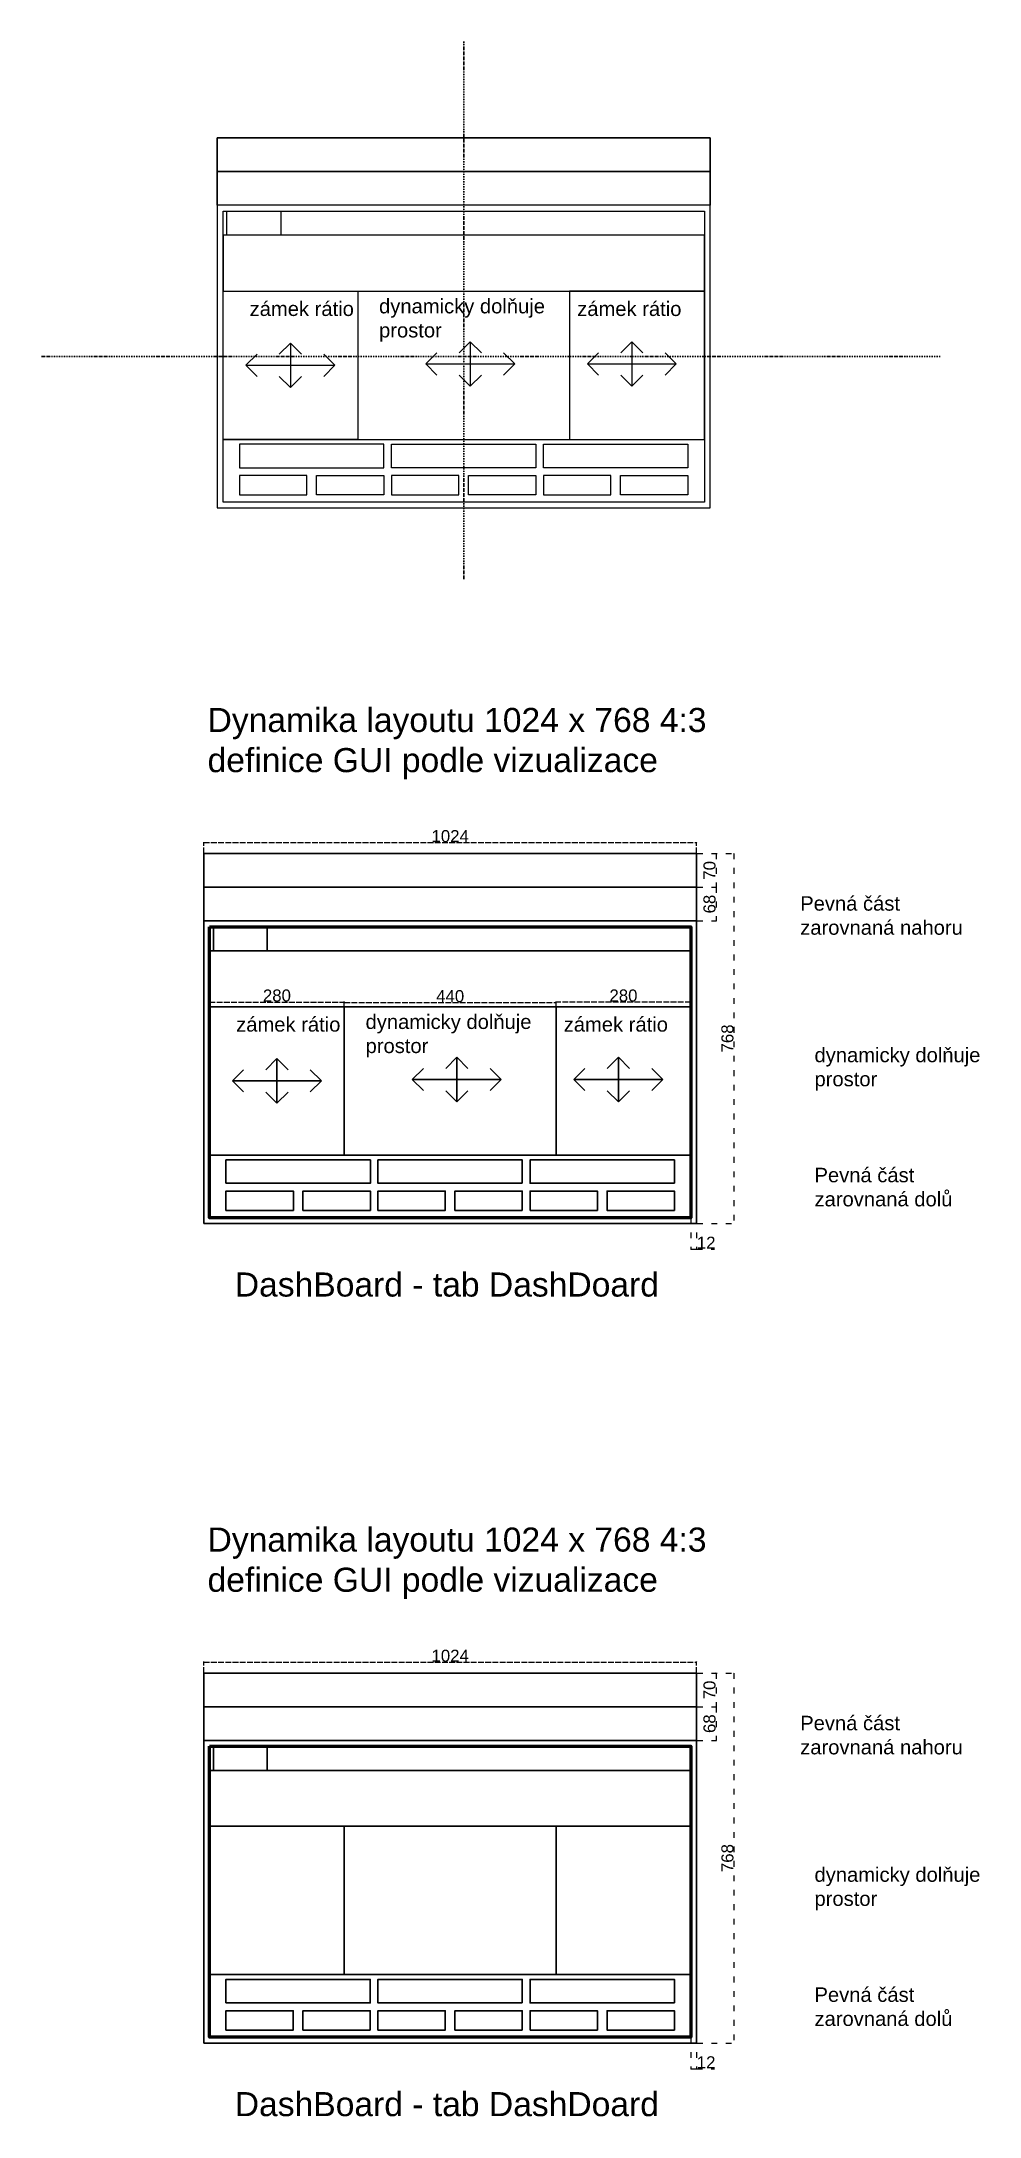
# Model space of a CAD drawing. Header units: millimetres. Extents: x 368 to 21415, y -5781 to 3895.
# Drawn here: x 12147 to 14095, y -413 to 3895 of the extents above; entities that cross this region are included whole.
import ezdxf

# ---------------------------------------------------------------- set-up
doc = ezdxf.new("R2010")
doc.units = ezdxf.units.MM
for name, pattern in [('ACAD_ISO02W100', [15, 12, -3]), ('ACAD_ISO03W100', [30, 12, -18]), ('DASHDOTX2', [50.8, 25.4, -12.7, 0, -12.7])]:
    doc.linetypes.add(name, pattern=pattern)
for name, color, linetype in [('Layer4', 90, 'Continuous'), ('Layer6', 130, 'Continuous'), ('Layer8', 201, 'Continuous')]:
    doc.layers.add(name, color=color, linetype=linetype)
doc.styles.add('Annotative', font='arial.ttf')
doc.styles.get("Standard").update_dxf_attribs({"font": 'arial.ttf'})
doc.dimstyles.new('ISO-25', dxfattribs={"dimtxt": 25, "dimasz": 2.5, "dimexe": 1.25, "dimexo": 0.625, "dimtad": 1, "dimtxsty": 'Standard', "dimblk": 'ARCHTICK', "dimcen": 2.5, "dimadec": 0, "dimazin": 0, "dimtfac": 1, "dimtmove": 0, "dimatfit": 3, "dimldrblk": 'ARCHTICK', "dimfxl": 1, "dimarcsym": 0})

msp = doc.modelspace()

# ---------------------------------------------------------------- texts
at = {"color": 8, "char_height": 30, "attachment_point": 1, "style": 'Annotative'}
for s, insert, width in [('dynamicky dolňuje prostor', (12847.898, 3360.399), 359.32488), ('zámek rátio', (12579.026, 3354.935), 266.75323), ('zámek rátio', (13259.574, 3354.935), 266.75323)]:
    msp.add_mtext(s, dxfattribs=dict(at, insert=insert, width=width))
at = {"layer": 'Layer8', "color": 4, "lineweight": 30, "char_height": 50, "width": 1287.04755, "attachment_point": 1, "style": 'Annotative'}
for insert in [(12491.657, 2511.293), (12491.628, 809.797)]:
    msp.add_mtext('Dynamika layoutu 1024 x 768 4:3 definice GUI podle vizualizace', dxfattribs=dict(at, insert=insert))
at = {"layer": 'Layer8', "color": 0, "lineweight": 30, "attachment_point": 1, "style": 'Annotative'}
for s, insert, char_height, width in [('Pevná část zarovnaná nahoru', (13722.94, 2120.422), 30, 359.32488), ('zámek rátio', (12551.024, 1869.333), 30, 266.75323), ('dynamicky dolňuje prostor', (12819.895, 1874.797), 30, 359.32488), ('zámek rátio', (13231.571, 1869.333), 30, 266.75323), ('dynamicky dolňuje prostor', (13752.623, 1805.858), 30, 359.32488), ('Pevná část zarovnaná dolů', (13752.623, 1556.58), 30, 359.32488), ('DashBoard - tab DashDoard', (12548.218, 1339.32), 50, 1116.01954), ('Pevná část zarovnaná nahoru', (13722.912, 418.926), 30, 359.32488), ('dynamicky dolňuje prostor', (13752.595, 104.362), 30, 359.32488), ('Pevná část zarovnaná dolů', (13752.595, -144.916), 30, 359.32488), ('DashBoard - tab DashDoard', (12548.19, -362.176), 50, 1116.01954)]:
    msp.add_mtext(s, dxfattribs=dict(at, insert=insert, char_height=char_height, width=width))

# ---------------------------------------------------------------- blocks, each defined once
blk = doc.blocks.new('_ArchTick')
at = {"color": 0, "linetype": 'ByBlock', "lineweight": 30, "const_width": 0.15}
blk.add_lwpolyline([(-0.5, -0.5), (0.5, 0.5)], dxfattribs=at)
blk = doc.blocks.new('*D68')
at = {"layer": 'Defpoints', "color": 0, "linetype": 'ACAD_ISO02W100', "transparency": 16777216}
for p in [(12483.7, 2209.1), (13507.7, 2231.6), (13507.7, 2209.1)]:
    blk.add_point(p, dxfattribs=at)
at = {"layer": 'Layer8', "color": 0, "linetype": 'ACAD_ISO02W100', "lineweight": -2, "transparency": 16777216}
for p, q in [((12483.7, 2209.7), (12483.7, 2232.9)), ((12483.7, 2231.6), (13507.7, 2231.6)), ((13507.7, 2209.7), (13507.7, 2232.9))]:
    blk.add_line(p, q, dxfattribs=at)
at = {"layer": 'Layer8', "color": 0, "linetype": 'ACAD_ISO02W100', "lineweight": -2, "transparency": 16777216, "xscale": 2.5, "yscale": 2.5, "zscale": 2.5, "rotation": 180}
blk.add_blockref('_ArchTick', (12483.7, 2231.6), dxfattribs=at)
at = {"layer": 'Layer8', "color": 0, "linetype": 'ACAD_ISO02W100', "lineweight": -2, "transparency": 16777216, "xscale": 2.5, "yscale": 2.5, "zscale": 2.5}
blk.add_blockref('_ArchTick', (13507.7, 2231.6), dxfattribs=at)
at = {"layer": 'Layer8', "color": 0, "linetype": 'ACAD_ISO02W100', "transparency": 16777216, "insert": (12995.7, 2245), "char_height": 25, "attachment_point": 5}
blk.add_mtext('1024', dxfattribs=at)
blk = doc.blocks.new('*D69')
at = {"layer": 'Defpoints', "color": 0, "linetype": 'ACAD_ISO02W100', "transparency": 16777216}
for p in [(12775.7, 1900.7), (12495.7, 1891.1), (12775.7, 1891.1)]:
    blk.add_point(p, dxfattribs=at)
at = {"layer": 'Layer8', "color": 0, "linetype": 'ACAD_ISO02W100', "lineweight": -2, "transparency": 16777216}
for p, q in [((12495.7, 1891.7), (12495.7, 1902)), ((12495.7, 1900.7), (12775.7, 1900.7)), ((12775.7, 1891.7), (12775.7, 1902))]:
    blk.add_line(p, q, dxfattribs=at)
at = {"layer": 'Layer8', "color": 0, "linetype": 'ACAD_ISO02W100', "lineweight": -2, "transparency": 16777216, "xscale": 2.5, "yscale": 2.5, "zscale": 2.5, "rotation": 180}
blk.add_blockref('_ArchTick', (12495.7, 1900.7), dxfattribs=at)
at = {"layer": 'Layer8', "color": 0, "linetype": 'ACAD_ISO02W100', "lineweight": -2, "transparency": 16777216, "xscale": 2.5, "yscale": 2.5, "zscale": 2.5}
blk.add_blockref('_ArchTick', (12775.7, 1900.7), dxfattribs=at)
at = {"layer": 'Layer8', "color": 0, "linetype": 'ACAD_ISO02W100', "transparency": 16777216, "insert": (12635.7, 1914.1), "char_height": 25, "attachment_point": 5}
blk.add_mtext('280', dxfattribs=at)
blk = doc.blocks.new('*D70')
at = {"layer": 'Defpoints', "color": 0, "linetype": 'ACAD_ISO02W100', "transparency": 16777216}
for p in [(13215.7, 1899.5), (12775.7, 1891.1), (13215.7, 1891.1)]:
    blk.add_point(p, dxfattribs=at)
at = {"layer": 'Layer8', "color": 0, "linetype": 'ACAD_ISO02W100', "lineweight": -2, "transparency": 16777216}
for p, q in [((12775.7, 1891.7), (12775.7, 1900.7)), ((12775.7, 1899.5), (13215.7, 1899.5)), ((13215.7, 1891.7), (13215.7, 1900.7))]:
    blk.add_line(p, q, dxfattribs=at)
at = {"layer": 'Layer8', "color": 0, "linetype": 'ACAD_ISO02W100', "lineweight": -2, "transparency": 16777216, "xscale": 2.5, "yscale": 2.5, "zscale": 2.5, "rotation": 180}
blk.add_blockref('_ArchTick', (12775.7, 1899.5), dxfattribs=at)
at = {"layer": 'Layer8', "color": 0, "linetype": 'ACAD_ISO02W100', "lineweight": -2, "transparency": 16777216, "xscale": 2.5, "yscale": 2.5, "zscale": 2.5}
blk.add_blockref('_ArchTick', (13215.7, 1899.5), dxfattribs=at)
at = {"layer": 'Layer8', "color": 0, "linetype": 'ACAD_ISO02W100', "transparency": 16777216, "insert": (12995.7, 1912.8), "char_height": 25, "attachment_point": 5}
blk.add_mtext('440', dxfattribs=at)
blk = doc.blocks.new('*D71')
at = {"layer": 'Defpoints', "color": 0, "linetype": 'ACAD_ISO02W100', "transparency": 16777216}
for p in [(13215.7, 1900.7), (13215.7, 1891.1), (13495.7, 1891.1)]:
    blk.add_point(p, dxfattribs=at)
at = {"layer": 'Layer8', "color": 0, "linetype": 'ACAD_ISO02W100', "lineweight": -2, "transparency": 16777216}
for p, q in [((13215.7, 1891.7), (13215.7, 1902)), ((13495.7, 1900.7), (13215.7, 1900.7)), ((13495.7, 1891.7), (13495.7, 1902))]:
    blk.add_line(p, q, dxfattribs=at)
at = {"layer": 'Layer8', "color": 0, "linetype": 'ACAD_ISO02W100', "lineweight": -2, "transparency": 16777216, "xscale": 2.5, "yscale": 2.5, "zscale": 2.5, "rotation": 180}
blk.add_blockref('_ArchTick', (13215.7, 1900.7), dxfattribs=at)
at = {"layer": 'Layer8', "color": 0, "linetype": 'ACAD_ISO02W100', "lineweight": -2, "transparency": 16777216, "xscale": 2.5, "yscale": 2.5, "zscale": 2.5}
blk.add_blockref('_ArchTick', (13495.7, 1900.7), dxfattribs=at)
at = {"layer": 'Layer8', "color": 0, "linetype": 'ACAD_ISO02W100', "transparency": 16777216, "insert": (13355.7, 1914.1), "char_height": 25, "attachment_point": 5}
blk.add_mtext('280', dxfattribs=at)
blk = doc.blocks.new('*D72')
at = {"layer": 'Defpoints', "color": 0, "linetype": 'ACAD_ISO03W100', "transparency": 16777216}
for p in [(13507.7, 2209.1), (13507.7, 1441.1), (13585.2, 1441.1)]:
    blk.add_point(p, dxfattribs=at)
at = {"layer": 'Layer8', "color": 0, "linetype": 'ACAD_ISO03W100', "lineweight": -2, "transparency": 16777216}
for p, q in [((13508.4, 2209.1), (13586.4, 2209.1)), ((13585.2, 2209.1), (13585.2, 1441.1)), ((13508.4, 1441.1), (13586.4, 1441.1))]:
    blk.add_line(p, q, dxfattribs=at)
at = {"layer": 'Layer8', "color": 0, "linetype": 'ACAD_ISO03W100', "lineweight": -2, "transparency": 16777216, "xscale": 2.5, "yscale": 2.5, "zscale": 2.5}
for p, rotation in [((13585.2, 2209.1), 90), ((13585.2, 1441.1), 270)]:
    blk.add_blockref('_ArchTick', p, dxfattribs=dict(at, rotation=rotation))
at = {"layer": 'Layer8', "color": 0, "linetype": 'ACAD_ISO03W100', "transparency": 16777216, "insert": (13571.8, 1825.1), "char_height": 25, "attachment_point": 5, "rotation": 90}
blk.add_mtext('768', dxfattribs=at)
blk = doc.blocks.new('*D73')
at = {"layer": 'Defpoints', "color": 0, "linetype": 'ACAD_ISO03W100', "transparency": 16777216}
for p in [(13495.7, 1453.1), (13507.7, 1453.1), (13507.7, 1387.9)]:
    blk.add_point(p, dxfattribs=at)
at = {"layer": 'Layer8', "color": 0, "linetype": 'ACAD_ISO03W100', "lineweight": -2, "transparency": 16777216}
for p, q in [((13495.7, 1452.4), (13495.7, 1386.7)), ((13507.7, 1452.4), (13507.7, 1386.7)), ((13495.7, 1387.9), (13507.7, 1387.9)), ((13507.7, 1387.9), (13544.7, 1387.9))]:
    blk.add_line(p, q, dxfattribs=at)
at = {"layer": 'Layer8', "color": 0, "linetype": 'ACAD_ISO03W100', "lineweight": -2, "transparency": 16777216, "xscale": 2.5, "yscale": 2.5, "zscale": 2.5, "rotation": 180}
blk.add_blockref('_ArchTick', (13495.7, 1387.9), dxfattribs=at)
at = {"layer": 'Layer8', "color": 0, "linetype": 'ACAD_ISO03W100', "lineweight": -2, "transparency": 16777216, "xscale": 2.5, "yscale": 2.5, "zscale": 2.5}
blk.add_blockref('_ArchTick', (13507.7, 1387.9), dxfattribs=at)
at = {"layer": 'Layer8', "color": 0, "linetype": 'ACAD_ISO03W100', "transparency": 16777216, "insert": (13527.5, 1401.1), "char_height": 25, "attachment_point": 5}
blk.add_mtext('12', dxfattribs=at)
blk = doc.blocks.new('*D74')
at = {"layer": 'Defpoints', "color": 0, "linetype": 'ACAD_ISO03W100', "transparency": 16777216}
for p in [(13507.8, 2209.1), (13507.7, 2139.1), (13548, 2139.1)]:
    blk.add_point(p, dxfattribs=at)
at = {"layer": 'Layer8', "color": 0, "linetype": 'ACAD_ISO03W100', "lineweight": -2, "transparency": 16777216}
for p, q in [((13508.4, 2209.1), (13549.2, 2209.1)), ((13548, 2209.1), (13548, 2139.1)), ((13508.4, 2139.1), (13549.2, 2139.1))]:
    blk.add_line(p, q, dxfattribs=at)
at = {"layer": 'Layer8', "color": 0, "linetype": 'ACAD_ISO03W100', "lineweight": -2, "transparency": 16777216, "xscale": 2.5, "yscale": 2.5, "zscale": 2.5}
for p, rotation in [((13548, 2209.1), 90), ((13548, 2139.1), 270)]:
    blk.add_blockref('_ArchTick', p, dxfattribs=dict(at, rotation=rotation))
at = {"layer": 'Layer8', "color": 0, "linetype": 'ACAD_ISO03W100', "transparency": 16777216, "insert": (13534.6, 2174.1), "char_height": 25, "attachment_point": 5, "rotation": 90}
blk.add_mtext('70', dxfattribs=at)
blk = doc.blocks.new('*D75')
at = {"layer": 'Defpoints', "color": 0, "linetype": 'ACAD_ISO03W100', "transparency": 16777216}
for p in [(13507.7, 2139.1), (13507.7, 2069.1), (13548, 2069.1)]:
    blk.add_point(p, dxfattribs=at)
at = {"layer": 'Layer8', "color": 0, "linetype": 'ACAD_ISO03W100', "lineweight": -2, "transparency": 16777216}
for p, q in [((13508.4, 2139.1), (13549.2, 2139.1)), ((13548, 2139.1), (13548, 2069.1)), ((13508.4, 2069.1), (13549.2, 2069.1))]:
    blk.add_line(p, q, dxfattribs=at)
at = {"layer": 'Layer8', "color": 0, "linetype": 'ACAD_ISO03W100', "lineweight": -2, "transparency": 16777216, "xscale": 2.5, "yscale": 2.5, "zscale": 2.5}
for p, rotation in [((13548, 2139.1), 90), ((13548, 2069.1), 270)]:
    blk.add_blockref('_ArchTick', p, dxfattribs=dict(at, rotation=rotation))
at = {"layer": 'Layer8', "color": 0, "linetype": 'ACAD_ISO03W100', "transparency": 16777216, "insert": (13534.6, 2104.1), "char_height": 25, "attachment_point": 5, "rotation": 90}
blk.add_mtext('68', dxfattribs=at)
blk = doc.blocks.new('*D89')
at = {"layer": 'Defpoints', "color": 0, "linetype": 'ACAD_ISO02W100', "transparency": 16777216}
for p in [(13507.7, 530.1), (12483.7, 507.6), (13507.7, 507.6)]:
    blk.add_point(p, dxfattribs=at)
at = {"layer": 'Layer8', "color": 0, "linetype": 'ACAD_ISO02W100', "lineweight": -2, "transparency": 16777216}
for p, q in [((12483.7, 508.2), (12483.7, 531.4)), ((12483.7, 530.1), (13507.7, 530.1)), ((13507.7, 508.2), (13507.7, 531.4))]:
    blk.add_line(p, q, dxfattribs=at)
at = {"layer": 'Layer8', "color": 0, "linetype": 'ACAD_ISO02W100', "lineweight": -2, "transparency": 16777216, "xscale": 2.5, "yscale": 2.5, "zscale": 2.5, "rotation": 180}
blk.add_blockref('_ArchTick', (12483.7, 530.1), dxfattribs=at)
at = {"layer": 'Layer8', "color": 0, "linetype": 'ACAD_ISO02W100', "lineweight": -2, "transparency": 16777216, "xscale": 2.5, "yscale": 2.5, "zscale": 2.5}
blk.add_blockref('_ArchTick', (13507.7, 530.1), dxfattribs=at)
at = {"layer": 'Layer8', "color": 0, "linetype": 'ACAD_ISO02W100', "transparency": 16777216, "insert": (12995.7, 543.5), "char_height": 25, "attachment_point": 5}
blk.add_mtext('1024', dxfattribs=at)
blk = doc.blocks.new('*D87')
at = {"layer": 'Defpoints', "color": 0, "linetype": 'ACAD_ISO03W100', "transparency": 16777216}
for p in [(13507.7, 507.6), (13507.7, -260.4), (13585.1, -260.4)]:
    blk.add_point(p, dxfattribs=at)
at = {"layer": 'Layer8', "color": 0, "linetype": 'ACAD_ISO03W100', "lineweight": -2, "transparency": 16777216}
for p, q in [((13508.3, 507.6), (13586.4, 507.6)), ((13585.1, 507.6), (13585.1, -260.4)), ((13508.3, -260.4), (13586.4, -260.4))]:
    blk.add_line(p, q, dxfattribs=at)
at = {"layer": 'Layer8', "color": 0, "linetype": 'ACAD_ISO03W100', "lineweight": -2, "transparency": 16777216, "xscale": 2.5, "yscale": 2.5, "zscale": 2.5}
for p, rotation in [((13585.1, 507.6), 90), ((13585.1, -260.4), 270)]:
    blk.add_blockref('_ArchTick', p, dxfattribs=dict(at, rotation=rotation))
at = {"layer": 'Layer8', "color": 0, "linetype": 'ACAD_ISO03W100', "transparency": 16777216, "insert": (13571.8, 123.6), "char_height": 25, "attachment_point": 5, "rotation": 90}
blk.add_mtext('768', dxfattribs=at)
blk = doc.blocks.new('*D88')
at = {"layer": 'Defpoints', "color": 0, "linetype": 'ACAD_ISO03W100', "transparency": 16777216}
for p in [(13495.7, -248.4), (13507.7, -248.4), (13507.7, -313.6)]:
    blk.add_point(p, dxfattribs=at)
at = {"layer": 'Layer8', "color": 0, "linetype": 'ACAD_ISO03W100', "lineweight": -2, "transparency": 16777216}
for p, q in [((13495.7, -249), (13495.7, -314.8)), ((13507.7, -249), (13507.7, -314.8)), ((13495.7, -313.6), (13507.7, -313.6)), ((13507.7, -313.6), (13544.7, -313.6))]:
    blk.add_line(p, q, dxfattribs=at)
at = {"layer": 'Layer8', "color": 0, "linetype": 'ACAD_ISO03W100', "lineweight": -2, "transparency": 16777216, "xscale": 2.5, "yscale": 2.5, "zscale": 2.5, "rotation": 180}
blk.add_blockref('_ArchTick', (13495.7, -313.6), dxfattribs=at)
at = {"layer": 'Layer8', "color": 0, "linetype": 'ACAD_ISO03W100', "lineweight": -2, "transparency": 16777216, "xscale": 2.5, "yscale": 2.5, "zscale": 2.5}
blk.add_blockref('_ArchTick', (13507.7, -313.6), dxfattribs=at)
at = {"layer": 'Layer8', "color": 0, "linetype": 'ACAD_ISO03W100', "transparency": 16777216, "insert": (13527.4, -300.4), "char_height": 25, "attachment_point": 5}
blk.add_mtext('12', dxfattribs=at)
blk = doc.blocks.new('*D85')
at = {"layer": 'Defpoints', "color": 0, "linetype": 'ACAD_ISO03W100', "transparency": 16777216}
for p in [(13507.7, 507.6), (13507.7, 437.6), (13548, 437.6)]:
    blk.add_point(p, dxfattribs=at)
at = {"layer": 'Layer8', "color": 0, "linetype": 'ACAD_ISO03W100', "lineweight": -2, "transparency": 16777216}
for p, q in [((13508.4, 507.6), (13549.2, 507.6)), ((13548, 507.6), (13548, 437.6)), ((13508.3, 437.6), (13549.2, 437.6))]:
    blk.add_line(p, q, dxfattribs=at)
at = {"layer": 'Layer8', "color": 0, "linetype": 'ACAD_ISO03W100', "lineweight": -2, "transparency": 16777216, "xscale": 2.5, "yscale": 2.5, "zscale": 2.5}
for p, rotation in [((13548, 507.6), 90), ((13548, 437.6), 270)]:
    blk.add_blockref('_ArchTick', p, dxfattribs=dict(at, rotation=rotation))
at = {"layer": 'Layer8', "color": 0, "linetype": 'ACAD_ISO03W100', "transparency": 16777216, "insert": (13534.6, 472.6), "char_height": 25, "attachment_point": 5, "rotation": 90}
blk.add_mtext('70', dxfattribs=at)
blk = doc.blocks.new('*D86')
at = {"layer": 'Defpoints', "color": 0, "linetype": 'ACAD_ISO03W100', "transparency": 16777216}
for p in [(13507.7, 437.6), (13507.7, 367.6), (13548, 367.6)]:
    blk.add_point(p, dxfattribs=at)
at = {"layer": 'Layer8', "color": 0, "linetype": 'ACAD_ISO03W100', "lineweight": -2, "transparency": 16777216}
for p, q in [((13508.3, 437.6), (13549.2, 437.6)), ((13548, 437.6), (13548, 367.6)), ((13508.3, 367.6), (13549.2, 367.6))]:
    blk.add_line(p, q, dxfattribs=at)
at = {"layer": 'Layer8', "color": 0, "linetype": 'ACAD_ISO03W100', "lineweight": -2, "transparency": 16777216, "xscale": 2.5, "yscale": 2.5, "zscale": 2.5}
for p, rotation in [((13548, 437.6), 90), ((13548, 367.6), 270)]:
    blk.add_blockref('_ArchTick', p, dxfattribs=dict(at, rotation=rotation))
at = {"layer": 'Layer8', "color": 0, "linetype": 'ACAD_ISO03W100', "transparency": 16777216, "insert": (13534.6, 402.6), "char_height": 25, "attachment_point": 5, "rotation": 90}
blk.add_mtext('68', dxfattribs=at)

# ---------------------------------------------------------------- dimensions: what is measured, and where the dimension line sits
at = {"layer": 'Layer8', "linetype": 'ACAD_ISO02W100'}
for base, p1, p2, picture, middle in [((13507.739, 2231.618), (12483.739, 2209.074), (13507.739, 2209.074), '*D68', (12995.739, 2245.007)), ((12775.739, 1900.708), (12495.739, 1891.074), (12775.739, 1891.074), '*D69', (12635.739, 1914.097)), ((13215.739, 1899.458), (12775.739, 1891.074), (13215.739, 1891.074), '*D70', (12995.739, 1912.847)), ((13215.739, 1900.708), (13495.739, 1891.074), (13215.739, 1891.074), '*D71', (13355.739, 1914.097)), ((13507.711, 530.122), (12483.711, 507.578), (13507.711, 507.578), '*D89', (12995.711, 543.511))]:
    dim = msp.add_linear_dim(base=base, p1=p1, p2=p2, dimstyle='ISO-25', dxfattribs=at)
    dim.commit()
    dim.dimension.update_dxf_attribs({"geometry": picture, "text_midpoint": middle})
at = {"layer": 'Layer8', "linetype": 'ACAD_ISO03W100'}
for base, p1, p2, picture, middle in [((13585.174, 1441.074), (13507.739, 2209.074), (13507.739, 1441.074), '*D72', (13571.785, 1825.074)), ((13547.988, 2139.074), (13507.767, 2209.074), (13507.739, 2139.074), '*D74', (13534.598, 2174.074)), ((13585.146, -260.422), (13507.711, 507.578), (13507.711, -260.422), '*D87', (13571.757, 123.578)), ((13547.959, 437.578), (13507.739, 507.578), (13507.711, 437.578), '*D85', (13534.57, 472.578))]:
    dim = msp.add_linear_dim(base=base, p1=p1, p2=p2, angle=90, dimstyle='ISO-25', dxfattribs=at)
    dim.commit()
    dim.dimension.update_dxf_attribs({"geometry": picture, "text_midpoint": middle})
for base, p1, p2, picture, middle in [((13547.988, 2069.074), (13507.739, 2139.074), (13507.739, 2069.074), '*D75', (13534.598, 2104.074)), ((13547.959, 367.578), (13507.711, 437.578), (13507.711, 367.578), '*D86', (13534.57, 402.578))]:
    dim = msp.add_linear_dim(base=base, p1=p1, p2=p2, angle=90, text='68', dimstyle='ISO-25', dxfattribs=at)
    dim.commit()
    dim.dimension.update_dxf_attribs({"geometry": picture, "text_midpoint": middle})
for base, p1, p2, picture, middle in [((13507.739, 1387.918), (13495.739, 1453.074), (13507.739, 1453.074), '*D73', (13527.465, 1401.094)), ((13507.711, -313.578), (13495.711, -248.422), (13507.711, -248.422), '*D88', (13527.437, -300.402))]:
    dim = msp.add_linear_dim(base=base, p1=p1, p2=p2, dimstyle='ISO-25', dxfattribs=at)
    dim.commit()
    dim.dimension.update_dxf_attribs({"geometry": picture, "text_midpoint": middle})

# ---------------------------------------------------------------- linework, layer by layer
at = {"linetype": 'DASHDOTX2', "lineweight": 30, "ltscale": 0.1}
for p, q in [((13023.741, 3894.786), (13023.741, 2778.001)), ((12146.52, 3240.676), (14014.858, 3240.676))]:
    msp.add_line(p, q, dxfattribs=at)
at = {"color": 8}
for p, q in [((12803.741, 3336.676), (12803.741, 3296.676)), ((12571.359, 3222.676), (12594.395, 3245.712)), ((12663.741, 3268.867), (12640.706, 3245.831)), ((12663.741, 3268.867), (12663.741, 3176.485)), ((12663.741, 3268.867), (12686.777, 3245.831)), ((12756.124, 3222.676), (12733.088, 3245.712)), ((12945.043, 3225.433), (12968.079, 3248.469)), ((13037.426, 3271.624), (13014.39, 3248.588)), ((13037.426, 3271.624), (13037.426, 3179.241)), ((13037.426, 3271.624), (13060.462, 3248.588)), ((13129.808, 3225.433), (13106.772, 3248.469)), ((13280.724, 3225.433), (13303.76, 3248.469)), ((13373.107, 3271.624), (13350.071, 3248.588)), ((13373.107, 3271.624), (13373.107, 3179.241)), ((13373.107, 3271.624), (13396.143, 3248.588)), ((13465.489, 3225.433), (13442.453, 3248.469)), ((12571.359, 3222.676), (12756.124, 3222.676)), ((12571.359, 3222.676), (12594.395, 3199.64)), ((12663.741, 3176.485), (12640.706, 3199.521)), ((12663.741, 3176.485), (12686.777, 3199.521)), ((12756.124, 3222.676), (12733.088, 3199.64)), ((12945.043, 3225.433), (13129.808, 3225.433)), ((12945.043, 3225.433), (12968.079, 3202.397)), ((13037.426, 3179.241), (13014.39, 3202.277)), ((13037.426, 3179.241), (13060.462, 3202.277)), ((13129.808, 3225.433), (13106.772, 3202.397)), ((13280.724, 3225.433), (13465.489, 3225.433)), ((13280.724, 3225.433), (13303.76, 3202.397)), ((13373.107, 3179.241), (13350.071, 3202.277)), ((13373.107, 3179.241), (13396.143, 3202.277)), ((13465.489, 3225.433), (13442.453, 3202.397))]:
    msp.add_line(p, q, dxfattribs=at)
for points in [[(12511.741, 2926.676), (13535.741, 2926.676), (13535.741, 3694.676), (12511.741, 3694.676)], [(12511.741, 3694.676), (13535.741, 3694.676), (13535.741, 3624.676), (12511.741, 3624.676)], [(12511.741, 3624.676), (13535.741, 3624.676), (13535.741, 3554.676), (12511.741, 3554.676)], [(12523.741, 3542.676), (13523.741, 3542.676), (13523.741, 2938.676), (12523.741, 2938.676)], [(12531.738, 3542.676), (12643.738, 3542.676), (12643.738, 3492.676), (12531.738, 3492.676)], [(13523.741, 3492.676), (12523.741, 3492.676), (12523.741, 3376.676), (13523.741, 3376.676)], [(12523.741, 3376.676), (12803.741, 3376.676), (12803.741, 3068.676), (12523.741, 3068.676)], [(13523.741, 3376.676), (13243.741, 3376.676), (13243.741, 3068.676), (13523.741, 3068.676)], [(12523.741, 3068.676), (13523.741, 3068.676), (13523.741, 2938.676), (12523.741, 2938.676)], [(12557.819, 3010.003), (12857.819, 3010.003), (12857.819, 3058.676), (12557.819, 3058.676)], [(13173.458, 3010.003), (12873.458, 3010.003), (12873.458, 3058.676), (13173.458, 3058.676)], [(13489.664, 3010.003), (13189.664, 3010.003), (13189.664, 3058.676), (13489.664, 3058.676)], [(12557.819, 2953.719), (12697.819, 2953.719), (12697.819, 2993.719), (12557.819, 2993.719)], [(12857.819, 2953.719), (12717.819, 2953.719), (12717.819, 2993.719), (12857.819, 2993.719)], [(12873.458, 2953.719), (13013.458, 2953.719), (13013.458, 2993.719), (12873.458, 2993.719)], [(13173.458, 2953.719), (13033.458, 2953.719), (13033.458, 2993.719), (13173.458, 2993.719)], [(13189.664, 2953.719), (13329.664, 2953.719), (13329.664, 2993.719), (13189.664, 2993.719)], [(13489.664, 2953.719), (13349.664, 2953.719), (13349.664, 2993.719), (13489.664, 2993.719)]]:
    msp.add_lwpolyline(points, close=True, dxfattribs=at)
at = {"color": 7, "lineweight": 30, "true_color": 0xffffff}
for points in [[(12503.736, 2057.074), (12615.736, 2057.074), (12615.736, 2007.074), (12503.736, 2007.074)], [(12503.707, 355.578), (12615.707, 355.578), (12615.707, 305.578), (12503.707, 305.578)]]:
    msp.add_lwpolyline(points, close=True, dxfattribs=at)
at = {"lineweight": 30}
for points in [[(12529.816, 1524.401), (12829.816, 1524.401), (12829.816, 1573.074), (12529.816, 1573.074)], [(13145.455, 1524.401), (12845.455, 1524.401), (12845.455, 1573.074), (13145.455, 1573.074)], [(13461.661, 1524.401), (13161.661, 1524.401), (13161.661, 1573.074), (13461.661, 1573.074)], [(12529.816, 1468.116), (12669.816, 1468.116), (12669.816, 1508.116), (12529.816, 1508.116)], [(12829.816, 1468.116), (12689.816, 1468.116), (12689.816, 1508.116), (12829.816, 1508.116)], [(12845.455, 1468.116), (12985.455, 1468.116), (12985.455, 1508.116), (12845.455, 1508.116)], [(13145.455, 1468.116), (13005.455, 1468.116), (13005.455, 1508.116), (13145.455, 1508.116)], [(13161.661, 1468.116), (13301.661, 1468.116), (13301.661, 1508.116), (13161.661, 1508.116)], [(13461.661, 1468.116), (13321.661, 1468.116), (13321.661, 1508.116), (13461.661, 1508.116)], [(12529.788, -177.095), (12829.788, -177.095), (12829.788, -128.422), (12529.788, -128.422)], [(13145.427, -177.095), (12845.427, -177.095), (12845.427, -128.422), (13145.427, -128.422)], [(13461.633, -177.095), (13161.633, -177.095), (13161.633, -128.422), (13461.633, -128.422)], [(12529.788, -233.38), (12669.788, -233.38), (12669.788, -193.38), (12529.788, -193.38)], [(12829.788, -233.38), (12689.788, -233.38), (12689.788, -193.38), (12829.788, -193.38)], [(12845.427, -233.38), (12985.427, -233.38), (12985.427, -193.38), (12845.427, -193.38)], [(13145.427, -233.38), (13005.427, -233.38), (13005.427, -193.38), (13145.427, -193.38)], [(13161.633, -233.38), (13301.633, -233.38), (13301.633, -193.38), (13161.633, -193.38)], [(13461.633, -233.38), (13321.633, -233.38), (13321.633, -193.38), (13461.633, -193.38)]]:
    msp.add_lwpolyline(points, close=True, dxfattribs=at)
at = {"layer": 'Layer4', "color": 5, "lineweight": 30}
for points in [[(12483.739, 2209.074), (13507.739, 2209.074), (13507.739, 2139.074), (12483.739, 2139.074)], [(12483.711, 507.578), (13507.711, 507.578), (13507.711, 437.578), (12483.711, 437.578)]]:
    msp.add_lwpolyline(points, close=True, dxfattribs=at)
at = {"layer": 'Layer4', "lineweight": 30}
for points in [[(12483.739, 2139.074), (13507.739, 2139.074), (13507.739, 2069.074), (12483.739, 2069.074)], [(12483.711, 437.578), (13507.711, 437.578), (13507.711, 367.578), (12483.711, 367.578)]]:
    msp.add_lwpolyline(points, close=True, dxfattribs=at)
at = {"layer": 'Layer4', "color": 215, "lineweight": 60, "true_color": 0xa953a0}
for points in [[(12495.739, 2057.074), (13495.739, 2057.074), (13495.739, 1453.074), (12495.739, 1453.074)], [(12495.711, 355.578), (13495.711, 355.578), (13495.711, -248.422), (12495.711, -248.422)]]:
    msp.add_lwpolyline(points, close=True, dxfattribs=at)
at = {"layer": 'Layer4', "color": 52, "lineweight": 30, "true_color": 0xc8c92d}
for points in [[(13495.739, 2007.074), (12495.739, 2007.074), (12495.739, 1891.074), (13495.739, 1891.074)], [(12495.739, 1891.074), (12775.739, 1891.074), (12775.739, 1583.074), (12495.739, 1583.074)], [(13495.739, 1891.074), (13215.739, 1891.074), (13215.739, 1583.074), (13495.739, 1583.074)], [(12495.739, 1583.074), (13495.739, 1583.074), (13495.739, 1453.074), (12495.739, 1453.074)], [(13495.711, 305.578), (12495.711, 305.578), (12495.711, 189.578), (13495.711, 189.578)], [(12495.711, 189.578), (12775.711, 189.578), (12775.711, -118.422), (12495.711, -118.422)], [(13495.711, 189.578), (13215.711, 189.578), (13215.711, -118.422), (13495.711, -118.422)], [(12495.711, -118.422), (13495.711, -118.422), (13495.711, -248.422), (12495.711, -248.422)]]:
    msp.add_lwpolyline(points, close=True, dxfattribs=at)
at = {"layer": 'Layer6', "lineweight": 30}
for points in [[(12483.739, 1441.074), (13507.739, 1441.074), (13507.739, 2209.074), (12483.739, 2209.074)], [(12483.711, -260.422), (13507.711, -260.422), (13507.711, 507.578), (12483.711, 507.578)]]:
    msp.add_lwpolyline(points, close=True, dxfattribs=at)
at = {"layer": 'Layer8', "color": 7, "lineweight": 30, "true_color": 0xffffff}
for p, q in [((12775.739, 1851.074), (12775.739, 1811.074)), ((12635.739, 1783.265), (12612.703, 1760.229)), ((12635.739, 1783.265), (12635.739, 1690.883)), ((12635.739, 1783.265), (12658.775, 1760.229)), ((13009.423, 1786.022), (12986.387, 1762.986)), ((13009.423, 1786.022), (13009.423, 1693.639)), ((13009.423, 1786.022), (13032.459, 1762.986)), ((13345.104, 1786.022), (13322.068, 1762.986)), ((13345.104, 1786.022), (13345.104, 1693.639)), ((13345.104, 1786.022), (13368.14, 1762.986)), ((12543.356, 1737.074), (12566.392, 1760.11)), ((12543.356, 1737.074), (12728.122, 1737.074)), ((12543.356, 1737.074), (12566.392, 1714.038)), ((12728.122, 1737.074), (12705.086, 1760.11)), ((12728.122, 1737.074), (12705.086, 1714.038)), ((12917.04, 1739.831), (12940.076, 1762.867)), ((12917.04, 1739.831), (13101.806, 1739.831)), ((12917.04, 1739.831), (12940.076, 1716.795)), ((13101.806, 1739.831), (13078.77, 1762.867)), ((13101.806, 1739.831), (13078.77, 1716.795)), ((13252.721, 1739.831), (13275.757, 1762.867)), ((13252.721, 1739.831), (13437.487, 1739.831)), ((13252.721, 1739.831), (13275.757, 1716.795)), ((13437.487, 1739.831), (13414.451, 1762.867)), ((13437.487, 1739.831), (13414.451, 1716.795)), ((12635.739, 1690.883), (12612.703, 1713.918)), ((12635.739, 1690.883), (12658.775, 1713.918)), ((13009.423, 1693.639), (12986.387, 1716.675)), ((13009.423, 1693.639), (13032.459, 1716.675)), ((13345.104, 1693.639), (13322.068, 1716.675)), ((13345.104, 1693.639), (13368.14, 1716.675)), ((12775.711, 149.578), (12775.711, 109.578))]:
    msp.add_line(p, q, dxfattribs=at)

msp.set_redraw_order([(e.dxf.handle, doc.entitydb.next_handle()) for e in msp.query("TEXT MTEXT ATTDEF DIMENSION ARC_DIMENSION")])  # texts and dimensions are drawn at this point

doc.saveas('drawing.dxf')
